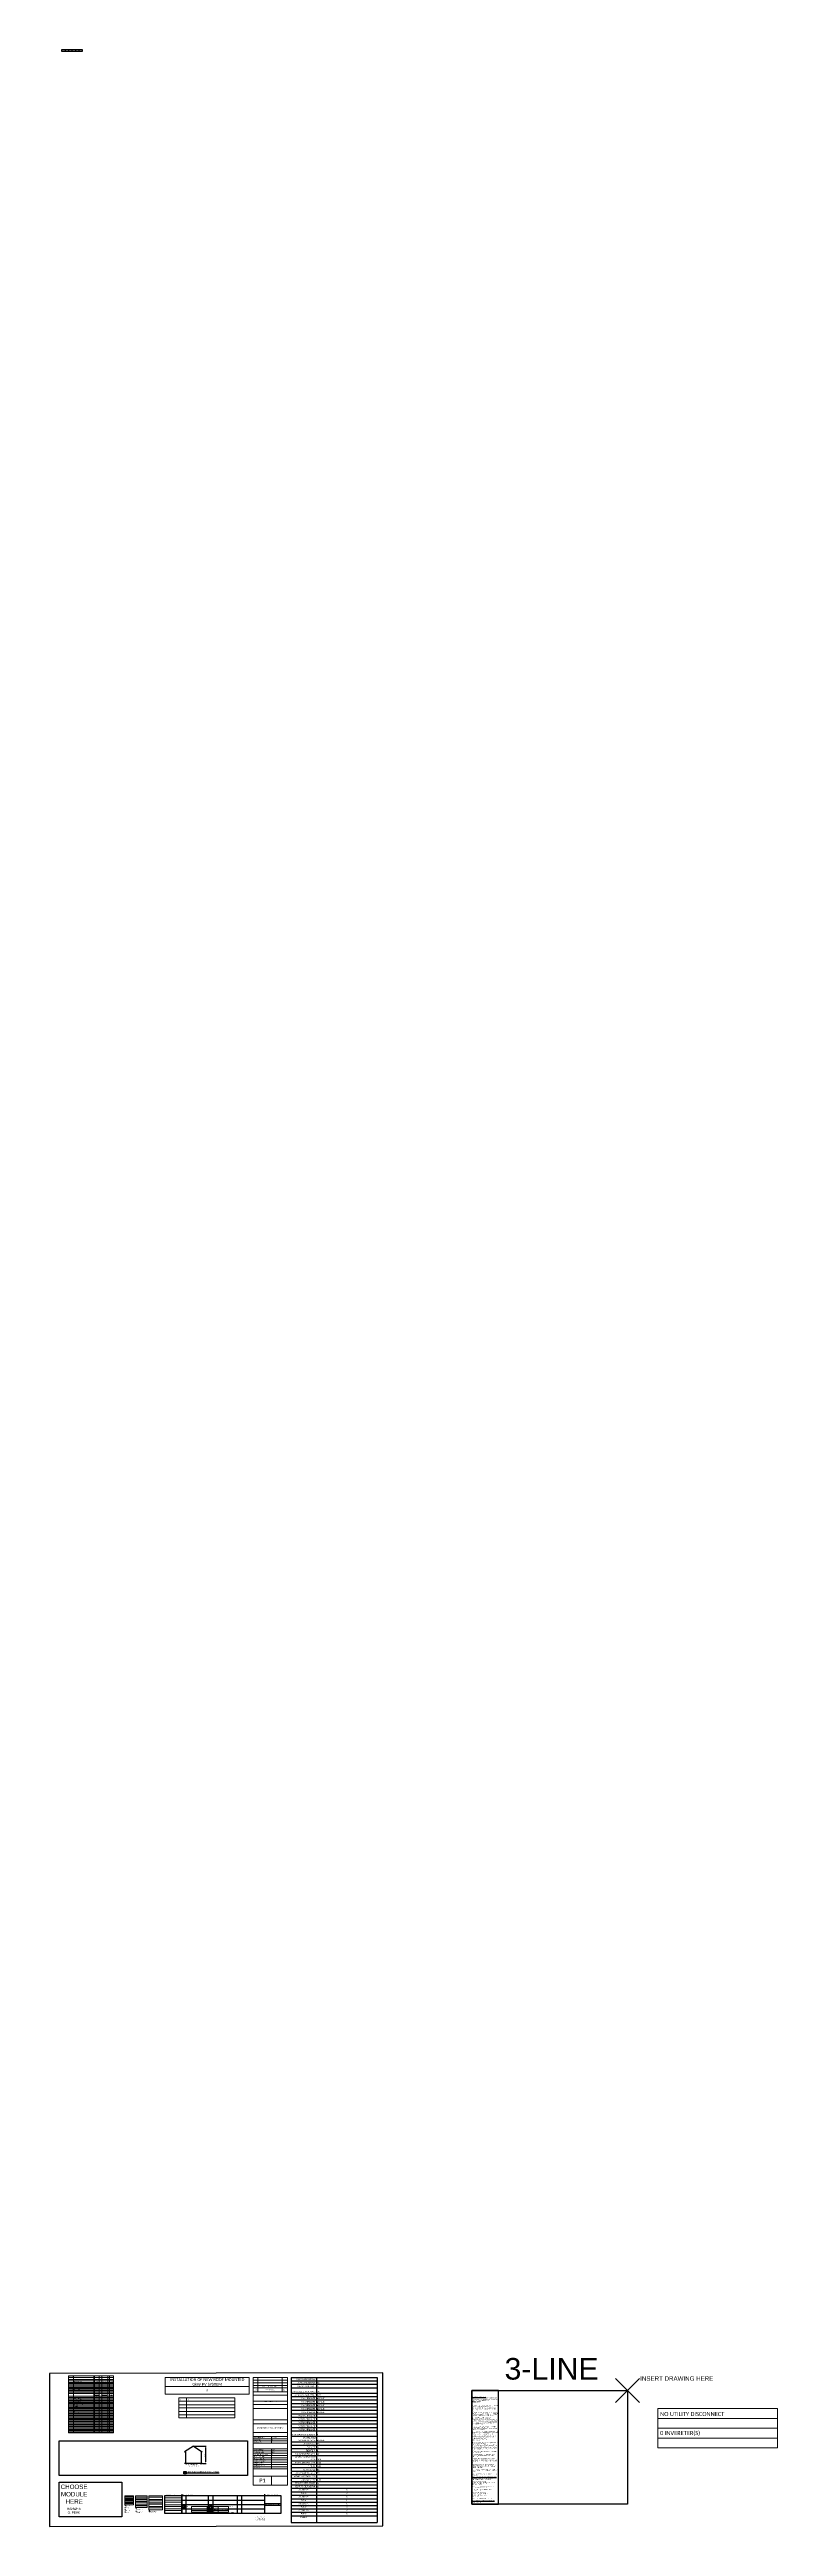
# Model space of a CAD drawing. Header units: feet. Extents: x -13431 to 10063, y 10370 to 29871.
# Drawn here: x 3900 to 7744, y 16778 to 29871 of the extents above; entities that cross this region are included whole.
import ezdxf
from ezdxf.enums import TextEntityAlignment as Align

# ---------------------------------------------------------------- set-up
doc = ezdxf.new("R2010")
doc.units = ezdxf.units.FT
doc.header["$MEASUREMENT"] = 0
doc.layers.add('LOCKED (NO PRINT)', color=7, linetype='Continuous', plot=False)
for name, color, linetype in [('LOCKED (PRINT)', 7, 'Continuous'), ('Z - ROOF', 3, 'Continuous'), ('Z - TITLEBLOCK TXT', 7, 'Continuous')]:
    doc.layers.add(name, color=color, linetype=linetype)
doc.styles.add('PAPER SPACE TXT', font='technic_.ttf', dxfattribs={"height": 0.125})
doc.styles.get("Standard").update_dxf_attribs({"font": 'calibri.ttf'})
doc.styles.add('TITLE BBLOCK TEXT', font='ARIALUNI.TTF')

# ---------------------------------------------------------------- blocks, each defined once
blk = doc.blocks.new('*T62')
at = {"layer": 'Defpoints', "color": 8, "linetype": 'ByBlock', "lineweight": 0, "transparency": 16777216}
for p, q in [((0, 0), (444, 0)), ((0, 0), (0, -89)), ((444, 0), (444, -89)), ((0, -49), (444, -49)), ((0, -89), (444, -89))]:
    blk.add_line(p, q, dxfattribs=at)
at = {"color": 0, "transparency": 16777216, "width": 437.12, "attachment_point": 5}
for s, insert, char_height in [('{\\fCalibri|b0|i0|c0;INSTALLATION OF NEW ROOF MOUNTED^J0kW PV SYSTEM', (222, -24), 15.07), ('{\\fCalibri|b0|i0|c0;0', (222, -69), 11.3)]:
    blk.add_mtext(s, dxfattribs=dict(at, insert=insert, char_height=char_height))
blk = doc.blocks.new('*T63')
at = {"layer": 'Defpoints', "color": 8, "linetype": 'ByBlock', "lineweight": 0, "transparency": 16777216}
for p, q in [((0, 0), (295, 0)), ((0, 0), (0, -106)), ((40, 0), (40, -106)), ((295, 0), (295, -106)), ((0, -18), (295, -18)), ((0, -36), (295, -36)), ((0, -53), (295, -53)), ((0, -71), (295, -71)), ((0, -89), (295, -89)), ((0, -106), (295, -106))]:
    blk.add_line(p, q, dxfattribs=at)
at = {"color": 0, "transparency": 16777216, "char_height": 5.45, "attachment_point": 7}
for s, insert, width in [('{\\fCalibri|b0|i0|c0;0', (5, -13), 29.27), ('{\\fCalibri|b0|i0|c0;', (5, -30), 29.27), ('{\\fCalibri|b0|i0|c0;', (5, -48), 29.27), ('{\\fCalibri|b0|i0|c0;', (5, -66), 29.27), ('{\\fCalibri|b0|i0|c0;', (5, -84), 29.27), ('{\\fCalibri|b0|i0|c0;', (5, -101), 29.27), ('{\\fCalibri|b0|i0|c0;0', (45, -13), 244.99), ('{\\fCalibri|b0|i0|c0;', (45, -30), 244.99), ('{\\fCalibri|b0|i0|c0;', (45, -48), 244.99), ('{\\fCalibri|b0|i0|c0;', (45, -66), 244.99), ('{\\fCalibri|b0|i0|c0;', (45, -84), 244.99), ('{\\fCalibri|b0|i0|c0;', (45, -101), 244.99)]:
    blk.add_mtext(s, dxfattribs=dict(at, insert=insert, width=width))
blk = doc.blocks.new('A$C754918D2')
at = {"linetype": 'Continuous'}
for p, q in [((-4, 12), (-4, 0)), ((10, 12), (-4, 12)), ((-4, 0), (10, 0)), ((10, 0), (10, 12))]:
    blk.add_line(p, q, dxfattribs=at)
blk.add_arc((3, 12), 4.64, 0.0033, 180.0033, dxfattribs=at)
at = {"style": 'PAPER SPACE TXT'}
blk.add_text('P', height=6, dxfattribs=at).set_placement((3, 6), align=Align.MIDDLE_CENTER)
blk = doc.blocks.new('GENERIC INVERTER')
blk.add_line((0.28, 0.23), (0, 0))
at = {"linetype": 'Continuous', "flags": 128}
blk.add_lwpolyline([(0.28, 0.23), (0, 0.23), (0, 0), (0.28, 0)], close=True, dxfattribs=at)
at = {"style": 'PAPER SPACE TXT'}
for s, p in [('DC', (0.07, 0.19)), ('AC', (0.21, 0.05))]:
    blk.add_text(s, height=0.075, dxfattribs=at).set_placement(p, align=Align.MIDDLE_CENTER)
blk = doc.blocks.new('A$C18892F71')
at = {"linetype": 'Continuous'}
for p, q in [((-0.12, 0.11), (-0.12, 0.01)), ((0.05, 0.11), (-0.12, 0.11)), ((-0.12, 0.01), (0.05, 0.01)), ((0.05, 0.01), (0.05, 0.11))]:
    blk.add_line(p, q, dxfattribs=at)
at = {"style": 'PAPER SPACE TXT'}
blk.add_text('ep', height=0.075, dxfattribs=at).set_placement((-0.04, 0.07), align=Align.MIDDLE_CENTER)
blk = doc.blocks.new('*T67')
at = {"layer": 'Defpoints', "color": 8, "linetype": 'ByBlock', "lineweight": 0, "transparency": 16777216}
for p, q in [((0, 0), (196, 0)), ((0, 0), (0, -30)), ((83, 0), (83, -30)), ((140, 0), (140, -30)), ((196, 0), (196, -30)), ((0, -11), (196, -11)), ((0, -20), (196, -20)), ((0, -30), (196, -30))]:
    blk.add_line(p, q, dxfattribs=at)
at = {"color": 0, "transparency": 16777216, "char_height": 3.44, "attachment_point": 1}
for s, insert, width in [('{\\fCalibri|b0|i0|c0;', (2, -11), 78), ('{\\fCalibri|b0|i0|c0;', (2, -22), 78), ('{\\fCalibri|b0|i0|c0;0', (2, -2), 78), ('{\\fCalibri|b0|i0|c0;', (85, -2), 52.08), ('{\\fCalibri|b0|i0|c0;', (85, -11), 52.08), ('{\\fCalibri|b0|i0|c0;', (85, -22), 52.08), ('{\\fCalibri|b0|i0|c0;', (142, -11), 51.74), ('{\\fCalibri|b0|i0|c0;.', (142, -2), 51.74), ('{\\fCalibri|b0|i0|c0;.', (142, -22), 51.74)]:
    blk.add_mtext(s, dxfattribs=dict(at, insert=insert, width=width))
blk = doc.blocks.new('*T68')
at = {"layer": 'Defpoints', "color": 8, "linetype": 'ByBlock', "lineweight": 0, "transparency": 16777216}
for p, q in [((0, 0), (92, 0)), ((0, 0), (0, -91)), ((92, 0), (92, -91)), ((0, -9), (92, -9)), ((0, -23), (92, -23)), ((0, -32), (92, -32)), ((0, -46), (92, -46)), ((0, -55), (92, -55)), ((0, -68), (92, -68)), ((0, -77), (92, -77)), ((0, -91), (92, -91))]:
    blk.add_line(p, q, dxfattribs=at)
at = {"color": 0, "transparency": 16777216, "char_height": 3.45, "width": 88.11, "attachment_point": 4}
for s, insert in [('{\\fCalibri|b0|i0|c0;\\L', (2, -5)), ('{\\fCalibri|b0|i0|c0;', (2, -16)), ('{\\fCalibri|b0|i0|c0;\\L', (2, -27)), ('{\\fCalibri|b0|i0|c0;', (2, -39)), ('{\\fCalibri|b0|i0|c0;\\L', (2, -50)), ('{\\fCalibri|b0|i0|c0;', (2, -61)), ('{\\fCalibri|b0|i0|c0;\\L', (2, -73)), ('{\\fCalibri|b0|i0|c0;', (2, -84))]:
    blk.add_mtext(s, dxfattribs=dict(at, insert=insert))
blk = doc.blocks.new('*T69')
at = {"layer": 'Defpoints', "color": 8, "linetype": 'ByBlock', "lineweight": 0, "transparency": 16777216}
for p, q in [((0, 0), (632, 0)), ((0, 0), (0, -208)), ((632, 0), (632, -208)), ((0, -52), (632, -52)), ((0, -104), (632, -104)), ((0, -156), (632, -156)), ((0, -208), (632, -208))]:
    blk.add_line(p, q, dxfattribs=at)
at = {"color": 0, "transparency": 16777216, "char_height": 21.51, "width": 608.41, "attachment_point": 7}
for s, insert in [('{\\fCalibri|b0|i0|c0;', (12, -92)), ('{\\fCalibri|b0|i0|c0;0 INVERETER(S)', (12, -145)), ('{\\fCalibri|b0|i0|c0;NO UTILITY DISCONNECT', (12, -40)), ('{\\fCalibri|b0|i0|c0;', (12, -197))]:
    blk.add_mtext(s, dxfattribs=dict(at, insert=insert))
blk = doc.blocks.new('*T65')
at = {"layer": 'Defpoints', "color": 8, "linetype": 'ByBlock', "lineweight": 0, "transparency": 16777216}
for p, q in [((0, 0), (239, 0)), ((0, 0), (0, -301)), ((27, 0), (27, -301)), ((135, 0), (135, -301)), ((138, 0), (138, -301)), ((163, 0), (163, -301)), ((177, 0), (177, -301)), ((208, 0), (208, -301)), ((217, 0), (217, -301)), ((239, 0), (239, -301)), ((0, -8), (239, -8)), ((0, -19), (239, -19)), ((0, -25), (239, -25)), ((0, -34), (239, -34)), ((0, -40), (239, -40)), ((0, -47), (239, -47)), ((0, -53), (239, -53)), ((0, -60), (239, -60)), ((0, -66), (239, -66)), ((0, -73), (239, -73)), ((0, -79), (239, -79)), ((0, -86), (239, -86)), ((0, -92), (239, -92)), ((0, -107), (239, -107)), ((0, -114), (239, -114)), ((0, -120), (239, -120)), ((0, -127), (239, -127)), ((0, -133), (239, -133)), ((0, -140), (239, -140)), ((0, -146), (239, -146)), ((0, -153), (239, -153)), ((0, -159), (239, -159)), ((0, -166), (239, -166)), ((0, -172), (239, -172)), ((0, -179), (239, -179)), ((0, -185), (239, -185)), ((0, -192), (239, -192)), ((0, -198), (239, -198)), ((0, -205), (239, -205)), ((0, -211), (239, -211)), ((0, -217), (239, -217)), ((0, -224), (239, -224)), ((0, -230), (239, -230)), ((0, -237), (239, -237)), ((0, -243), (239, -243)), ((0, -250), (239, -250)), ((0, -256), (239, -256)), ((0, -263), (239, -263)), ((0, -269), (239, -269)), ((0, -276), (239, -276)), ((0, -282), (239, -282)), ((0, -289), (239, -289)), ((0, -295), (239, -295)), ((0, -301), (239, -301))]:
    blk.add_line(p, q, dxfattribs=at)
at = {"color": 0, "transparency": 16777216}
for s, insert, char_height, width, attachment_point in [('{\\fCalibri|b0|i0|c0;JOB NAME:', (25, -4), 3, 22.58, 6), ('{\\fCalibri|b0|i0|c0;ADDRESS:', (25, -8), 3, 22.58, 3), ('{\\fCalibri|b0|i0|c0;□', (13, -111), 2.75, 22.58, 5), ('{\\fCalibri|b0|i0|c0;□', (13, -117), 2.75, 22.58, 5), ('{\\fCalibri|b0|i0|c0;□', (13, -124), 2.75, 22.58, 5), ('{\\fCalibri|b0|i0|c0;□', (13, -130), 2.75, 22.58, 5), ('{\\fCalibri|b0|i0|c0;', (13, -100), 2.75, 22.58, 5), ('{\\fCalibri|b0|i0|c0;•', (25, -37), 2.75, 22.58, 6), ('{\\fCalibri|b0|i0|c0;•', (25, -63), 2.75, 22.58, 6), ('{\\fCalibri|b0|i0|c0;•', (25, -70), 2.75, 22.58, 6), ('{\\fCalibri|b0|i0|c0;•', (25, -76), 2.75, 22.58, 6), ('{\\fCalibri|b0|i0|c0;', (25, -22), 2.75, 22.58, 6), ('{\\fCalibri|b0|i0|c0;', (25, -30), 2.75, 22.58, 6), ('{\\fCalibri|b0|i0|c0;', (25, -44), 2.75, 22.58, 6), ('{\\fCalibri|b0|i0|c0;', (25, -50), 2.75, 22.58, 6), ('{\\fCalibri|b0|i0|c0;', (25, -57), 2.75, 22.58, 6), ('{\\fCalibri|b0|i0|c0;', (25, -82), 2.75, 22.58, 6), ('{\\fCalibri|b0|i0|c0;', (25, -89), 2.75, 22.58, 6), ('{\\fCalibri|b0|i0|c0;0', (27, -4), 3, 108.62, 4), ('{\\fCalibri|b0|i0|c0;0', (27, -8), 3, 108.62, 1), ('{\\fCalibri|b0|i0|c0;', (27, -22), 2.75, 108.62, 4), ('{\\fCalibri|b0|i0|c0;2 ESTIMATED MAN HOURS', (27, -30), 2.75, 108.62, 4), ("{\\fCalibri|b0|i0|c0;0 's (0KW)", (27, -37), 2.75, 108.62, 4), ('{\\fCalibri|b0|i0|c0;', (27, -44), 2.75, 108.62, 4), ('{\\fCalibri|b0|i0|c0;', (27, -50), 2.75, 108.62, 4), ('{\\fCalibri|b0|i0|c0;', (27, -57), 2.75, 108.62, 4), ('{\\fCalibri|b0|i0|c0;NO PIPES OR VENTS BEINGS RELOCATED OR REMOVED', (27, -63), 2.75, 108.62, 4), ('{\\fCalibri|b0|i0|c0;0 INVERTERS INSTALLED ', (27, -70), 2.75, 108.62, 4), ('{\\fCalibri|b0|i0|c0;NO TRENCH', (27, -76), 2.75, 108.62, 4), ('{\\fCalibri|b0|i0|c0;', (27, -82), 2.75, 108.62, 4), ('{\\fCalibri|b0|i0|c0;', (27, -89), 2.75, 108.62, 4), ('{\\fCalibri|b0|i0|c0;', (27, -100), 2.75, 108.62, 4), ('{\\fCalibri|b0|i0|c0;0', (27, -111), 2.75, 108.62, 4), ('{\\fCalibri|b0|i0|c0;SOLADECK BOX(ES) & HAYCO CONNECTOR(S)', (27, -130), 2.75, 108.62, 4), ('{\\fCalibri|b0|i0|c0; 2pA BACKFEED BREAKER', (27, -117), 2.75, 108.62, 4), ('{\\fCalibri|b0|i0|c0; METER AND METER PAN', (27, -124), 2.75, 108.62, 4), ('{\\fCalibri|b0|i0|c0;', (137, -4), 2.75, 2.75, 5), ('{\\fCalibri|b0|i0|c0;', (137, -14), 2.75, 2.75, 5), ('{\\fCalibri|b0|i0|c0;', (137, -22), 2.75, 2.75, 5), ('{\\fCalibri|b0|i0|c0;', (137, -30), 2.75, 2.75, 5), ('{\\fCalibri|b0|i0|c0;', (137, -37), 2.75, 2.75, 5), ('{\\fCalibri|b0|i0|c0;', (137, -44), 2.75, 2.75, 5), ('{\\fCalibri|b0|i0|c0;', (137, -50), 2.75, 2.75, 5), ('{\\fCalibri|b0|i0|c0;', (137, -57), 2.75, 2.75, 5), ('{\\fCalibri|b0|i0|c0;', (137, -63), 2.75, 2.75, 5), ('{\\fCalibri|b0|i0|c0;', (137, -70), 2.75, 2.75, 5), ('{\\fCalibri|b0|i0|c0;', (137, -76), 2.75, 2.75, 5), ('{\\fCalibri|b0|i0|c0;', (137, -82), 2.75, 2.75, 5), ('{\\fCalibri|b0|i0|c0;', (137, -89), 2.75, 2.75, 5), ('{\\fCalibri|b0|i0|c0;', (137, -100), 2.75, 2.75, 5), ('{\\fCalibri|b0|i0|c0;', (137, -111), 2.75, 2.75, 5), ('{\\fCalibri|b0|i0|c0;', (137, -117), 2.75, 2.75, 5), ('{\\fCalibri|b0|i0|c0;', (137, -124), 2.75, 2.75, 5), ('{\\fCalibri|b0|i0|c0;', (137, -130), 2.75, 2.75, 5), ('{\\fCalibri|b0|i0|c0;0.08 DAYS (3 MEN)', (151, -30), 2.75, 25.51, 5), ('{\\fCalibri|b1|i0|c0;\\LESTIMATED', (151, -100), 2.75, 25.51, 5), ('{\\fCalibri|b0|i0|c0;0', (151, -111), 2.75, 25.51, 5), ('{\\fCalibri|b0|i0|c0;1', (151, -117), 2.75, 25.51, 5), ('{\\fCalibri|b0|i0|c0;1', (151, -124), 2.75, 25.51, 5), ('{\\fCalibri|b0|i0|c0;0', (151, -130), 2.75, 25.51, 5), ('{\\fCalibri|b0|i0|c0;', (151, -4), 2.75, 25.51, 5), ('{\\fCalibri|b0|i0|c0;', (151, -14), 2.75, 25.51, 5), ('{\\fCalibri|b0|i0|c0;', (151, -22), 2.75, 25.51, 5), ('{\\fCalibri|b0|i0|c0;', (151, -37), 2.75, 25.51, 5), ('{\\fCalibri|b0|i0|c0;', (151, -44), 2.75, 25.51, 5), ('{\\fCalibri|b0|i0|c0;', (151, -50), 2.75, 25.51, 5), ('{\\fCalibri|b0|i0|c0;', (151, -57), 2.75, 25.51, 5), ('{\\fCalibri|b0|i0|c0;', (151, -63), 2.75, 25.51, 5), ('{\\fCalibri|b0|i0|c0;', (151, -70), 2.75, 25.51, 5), ('{\\fCalibri|b0|i0|c0;', (151, -76), 2.75, 25.51, 5), ('{\\fCalibri|b0|i0|c0;', (151, -82), 2.75, 25.51, 5), ('{\\fCalibri|b0|i0|c0;', (151, -89), 2.75, 25.51, 5), ('{\\fCalibri|b0|i0|c0;', (170, -4), 2.75, 13.36, 5), ('{\\fCalibri|b0|i0|c0;', (170, -14), 2.75, 13.36, 5), ('{\\fCalibri|b0|i0|c0;', (170, -22), 2.75, 13.36, 5), ('{\\fCalibri|b0|i0|c0;', (170, -30), 2.75, 13.36, 5), ('{\\fCalibri|b0|i0|c0;', (170, -37), 2.75, 13.36, 5), ('{\\fCalibri|b0|i0|c0;', (170, -44), 2.75, 13.36, 5), ('{\\fCalibri|b0|i0|c0;', (170, -50), 2.75, 13.36, 5), ('{\\fCalibri|b0|i0|c0;', (170, -57), 2.75, 13.36, 5), ('{\\fCalibri|b0|i0|c0;', (170, -63), 2.75, 13.36, 5), ('{\\fCalibri|b0|i0|c0;', (170, -70), 2.75, 13.36, 5), ('{\\fCalibri|b0|i0|c0;', (170, -76), 2.75, 13.36, 5), ('{\\fCalibri|b0|i0|c0;', (170, -82), 2.75, 13.36, 5), ('{\\fCalibri|b0|i0|c0;', (170, -89), 2.75, 13.36, 5), ('{\\fCalibri|b0|i0|c0;', (170, -100), 2.75, 13.36, 5), ('{\\fCalibri|b0|i0|c0;', (170, -111), 2.75, 13.36, 5), ('{\\fCalibri|b0|i0|c0;', (170, -117), 2.75, 13.36, 5), ('{\\fCalibri|b0|i0|c0;', (170, -124), 2.75, 13.36, 5), ('{\\fCalibri|b0|i0|c0;', (170, -130), 2.75, 13.36, 5), ('{\\fCalibri|b0|i0|c0;0.06 DAYS (4 MEN)', (192, -30), 2.75, 30.81, 5), ('{\\fCalibri|b1|i0|c0;\\LSENT TO JOB', (192, -100), 2.75, 30.81, 5), ('{\\fCalibri|b0|i0|c0;___', (192, -111), 2.75, 30.81, 5), ('{\\fCalibri|b0|i0|c0;___', (192, -117), 2.75, 30.81, 5), ('{\\fCalibri|b0|i0|c0;___', (192, -124), 2.75, 30.81, 5), ('{\\fCalibri|b0|i0|c0;', (192, -4), 2.75, 30.81, 5), ('{\\fCalibri|b0|i0|c0;', (192, -14), 2.75, 30.81, 5), ('{\\fCalibri|b0|i0|c0;', (192, -22), 2.75, 30.81, 5), ('{\\fCalibri|b0|i0|c0;', (192, -37), 2.75, 30.81, 5), ('{\\fCalibri|b0|i0|c0;', (192, -44), 2.75, 30.81, 5), ('{\\fCalibri|b0|i0|c0;', (192, -50), 2.75, 30.81, 5), ('{\\fCalibri|b0|i0|c0;', (192, -57), 2.75, 30.81, 5), ('{\\fCalibri|b0|i0|c0;', (192, -63), 2.75, 30.81, 5), ('{\\fCalibri|b0|i0|c0;', (192, -70), 2.75, 30.81, 5), ('{\\fCalibri|b0|i0|c0;', (192, -76), 2.75, 30.81, 5), ('{\\fCalibri|b0|i0|c0;', (192, -82), 2.75, 30.81, 5), ('{\\fCalibri|b0|i0|c0;', (192, -89), 2.75, 30.81, 5), ('{\\fCalibri|b0|i0|c0;', (213, -4), 2.75, 9.82, 5), ('{\\fCalibri|b0|i0|c0;', (213, -14), 2.75, 9.82, 5), ('{\\fCalibri|b0|i0|c0;', (213, -22), 2.75, 9.82, 5), ('{\\fCalibri|b0|i0|c0;', (213, -30), 2.75, 9.82, 5), ('{\\fCalibri|b0|i0|c0;', (213, -37), 2.75, 9.82, 5), ('{\\fCalibri|b0|i0|c0;', (213, -44), 2.75, 9.82, 5), ('{\\fCalibri|b0|i0|c0;', (213, -50), 2.75, 9.82, 5), ('{\\fCalibri|b0|i0|c0;', (213, -57), 2.75, 9.82, 5), ('{\\fCalibri|b0|i0|c0;', (213, -63), 2.75, 9.82, 5), ('{\\fCalibri|b0|i0|c0;', (213, -70), 2.75, 9.82, 5), ('{\\fCalibri|b0|i0|c0;', (213, -76), 2.75, 9.82, 5), ('{\\fCalibri|b0|i0|c0;', (213, -82), 2.75, 9.82, 5), ('{\\fCalibri|b0|i0|c0;', (213, -89), 2.75, 9.82, 5), ('{\\fCalibri|b0|i0|c0;', (213, -100), 2.75, 9.82, 5), ('{\\fCalibri|b0|i0|c0;', (213, -111), 2.75, 9.82, 5), ('{\\fCalibri|b0|i0|c0;', (213, -117), 2.75, 9.82, 5), ('{\\fCalibri|b0|i0|c0;', (213, -124), 2.75, 9.82, 5), ('{\\fCalibri|b0|i0|c0;', (213, -130), 2.75, 9.82, 5), ('{\\fCalibri|b0|i0|c0;0.04 DAYS (6 MEN)', (228, -30), 2.75, 21.19, 5), ('{\\fCalibri|b1|i0|c0;\\LUSED', (228, -100), 2.75, 21.19, 5), ('{\\fCalibri|b0|i0|c0;___', (228, -111), 2.75, 21.19, 5), ('{\\fCalibri|b0|i0|c0;___', (228, -117), 2.75, 21.19, 5), ('{\\fCalibri|b0|i0|c0;___', (228, -124), 2.75, 21.19, 5), ('{\\fCalibri|b0|i0|c0;', (228, -4), 2.75, 21.19, 5), ('{\\fCalibri|b0|i0|c0;', (228, -14), 2.75, 21.19, 5), ('{\\fCalibri|b0|i0|c0;', (228, -22), 2.75, 21.19, 5), ('{\\fCalibri|b0|i0|c0;', (228, -37), 2.75, 21.19, 5), ('{\\fCalibri|b0|i0|c0;', (228, -44), 2.75, 21.19, 5), ('{\\fCalibri|b0|i0|c0;', (228, -50), 2.75, 21.19, 5), ('{\\fCalibri|b0|i0|c0;', (228, -57), 2.75, 21.19, 5), ('{\\fCalibri|b0|i0|c0;', (228, -63), 2.75, 21.19, 5), ('{\\fCalibri|b0|i0|c0;', (228, -70), 2.75, 21.19, 5), ('{\\fCalibri|b0|i0|c0;', (228, -76), 2.75, 21.19, 5), ('{\\fCalibri|b0|i0|c0;', (228, -82), 2.75, 21.19, 5), ('{\\fCalibri|b0|i0|c0;', (228, -89), 2.75, 21.19, 5), ('{\\fCalibri|b0|i0|c0;□', (13, -137), 2.75, 22.58, 5), ('{\\fCalibri|b0|i0|c0;□', (13, -143), 2.75, 22.58, 5), ('{\\fCalibri|b0|i0|c0;□', (13, -150), 2.75, 22.58, 5), ('{\\fCalibri|b0|i0|c0;□', (13, -156), 2.75, 22.58, 5), ('{\\fCalibri|b0|i0|c0;□', (13, -163), 2.75, 22.58, 5), ('{\\fCalibri|b0|i0|c0;□', (13, -169), 2.75, 22.58, 5), ('{\\fCalibri|b0|i0|c0;□', (13, -175), 2.75, 22.58, 5), ('{\\fCalibri|b0|i0|c0;□', (13, -182), 2.75, 22.58, 5), ('{\\fCalibri|b0|i0|c0;□', (13, -188), 2.75, 22.58, 5), ('{\\fCalibri|b0|i0|c0;□', (13, -195), 2.75, 22.58, 5), ('{\\fCalibri|b0|i0|c0;', (13, -201), 2.75, 22.58, 5), ('{\\fCalibri|b0|i0|c0;', (13, -208), 2.75, 22.58, 5), ('{\\fCalibri|b0|i0|c0;', (13, -214), 2.75, 22.58, 5), ('{\\fCalibri|b0|i0|c0;', (13, -221), 2.75, 22.58, 5), ('{\\fCalibri|b0|i0|c0;', (13, -227), 2.75, 22.58, 5), ('{\\fCalibri|b0|i0|c0;', (13, -234), 2.75, 22.58, 5), ('{\\fCalibri|b0|i0|c0;', (13, -240), 2.75, 22.58, 5), ('{\\fCalibri|b0|i0|c0;', (13, -247), 2.75, 22.58, 5), ('{\\fCalibri|b0|i0|c0;', (13, -253), 2.75, 22.58, 5), ('{\\fCalibri|b0|i0|c0;', (13, -259), 2.75, 22.58, 5), ("{\\fCalibri|b0|i0|c0;14' SECTIONS OF RAIL", (27, -137), 2.75, 108.62, 4), ('{\\fCalibri|b0|i0|c0;FLASHINGS', (27, -143), 2.75, 108.62, 4), ('{\\fCalibri|b0|i0|c0;CASE(S) OF BLACK SPRAY PAINT', (27, -150), 2.75, 108.62, 4), ('{\\fCalibri|b0|i0|c0;CASE(S) OF TAR', (27, -156), 2.75, 108.62, 4), ('{\\fCalibri|b0|i0|c0;PV LEAD WIRE', (27, -163), 2.75, 108.62, 4), ('{\\fCalibri|b0|i0|c0;T-BOLTS', (27, -169), 2.75, 108.62, 4), ('{\\fCalibri|b0|i0|c0;MID CLIPS', (27, -175), 2.75, 108.62, 4), ('{\\fCalibri|b0|i0|c0;END CLIPS', (27, -182), 2.75, 108.62, 4), ('{\\fCalibri|b0|i0|c0;SPLICE KITS', (27, -188), 2.75, 108.62, 4), ('{\\fCalibri|b0|i0|c0;GROUND LUGS', (27, -195), 2.75, 108.62, 4), ('{\\fCalibri|b0|i0|c0;', (27, -201), 2.75, 108.62, 4), ('{\\fCalibri|b0|i0|c0;', (27, -208), 2.75, 108.62, 4), ('{\\fCalibri|b0|i0|c0;', (27, -214), 2.75, 108.62, 4), ('{\\fCalibri|b0|i0|c0;', (27, -221), 2.75, 108.62, 4), ('{\\fCalibri|b0|i0|c0;', (27, -227), 2.75, 108.62, 4), ('{\\fCalibri|b0|i0|c0;', (27, -234), 2.75, 108.62, 4), ('{\\fCalibri|b0|i0|c0;', (27, -240), 2.75, 108.62, 4), ('{\\fCalibri|b0|i0|c0;', (27, -247), 2.75, 108.62, 4), ('{\\fCalibri|b0|i0|c0;', (27, -253), 2.75, 108.62, 4), ('{\\fCalibri|b0|i0|c0;', (27, -259), 2.75, 108.62, 4), ('{\\fCalibri|b0|i0|c0;', (137, -137), 2.75, 2.75, 5), ('{\\fCalibri|b0|i0|c0;', (137, -143), 2.75, 2.75, 5), ('{\\fCalibri|b0|i0|c0;', (137, -150), 2.75, 2.75, 5), ('{\\fCalibri|b0|i0|c0;', (137, -156), 2.75, 2.75, 5), ('{\\fCalibri|b0|i0|c0;', (137, -163), 2.75, 2.75, 5), ('{\\fCalibri|b0|i0|c0;', (137, -169), 2.75, 2.75, 5), ('{\\fCalibri|b0|i0|c0;', (137, -175), 2.75, 2.75, 5), ('{\\fCalibri|b0|i0|c0;', (137, -182), 2.75, 2.75, 5), ('{\\fCalibri|b0|i0|c0;', (137, -188), 2.75, 2.75, 5), ('{\\fCalibri|b0|i0|c0;', (137, -195), 2.75, 2.75, 5), ('{\\fCalibri|b0|i0|c0;', (137, -201), 2.75, 2.75, 5), ('{\\fCalibri|b0|i0|c0;', (137, -208), 2.75, 2.75, 5), ('{\\fCalibri|b0|i0|c0;', (137, -214), 2.75, 2.75, 5), ('{\\fCalibri|b0|i0|c0;', (137, -221), 2.75, 2.75, 5), ('{\\fCalibri|b0|i0|c0;', (137, -227), 2.75, 2.75, 5), ('{\\fCalibri|b0|i0|c0;', (137, -234), 2.75, 2.75, 5), ('{\\fCalibri|b0|i0|c0;', (137, -240), 2.75, 2.75, 5), ('{\\fCalibri|b0|i0|c0;', (137, -247), 2.75, 2.75, 5), ('{\\fCalibri|b0|i0|c0;', (137, -253), 2.75, 2.75, 5), ('{\\fCalibri|b0|i0|c0;', (137, -259), 2.75, 2.75, 5), ('{\\fCalibri|b0|i0|c0;___', (151, -169), 2.75, 25.51, 5), ('{\\fCalibri|b0|i0|c0;___', (151, -175), 2.75, 25.51, 5), ('{\\fCalibri|b0|i0|c0;___', (151, -182), 2.75, 25.51, 5), ('{\\fCalibri|b0|i0|c0;___', (151, -188), 2.75, 25.51, 5), ('{\\fCalibri|b0|i0|c0;___', (151, -195), 2.75, 25.51, 5), ("{\\fCalibri|b0|i0|c0;0'", (151, -163), 2.75, 25.51, 5), ('{\\fCalibri|b0|i0|c0;2', (151, -137), 2.75, 25.51, 5), ('{\\fCalibri|b0|i0|c0;0', (151, -143), 2.75, 25.51, 5), ('{\\fCalibri|b0|i0|c0;1', (151, -150), 2.75, 25.51, 5), ('{\\fCalibri|b0|i0|c0;1', (151, -156), 2.75, 25.51, 5), ('{\\fCalibri|b0|i0|c0;', (151, -201), 2.75, 25.51, 5), ('{\\fCalibri|b0|i0|c0;', (151, -208), 2.75, 25.51, 5), ('{\\fCalibri|b0|i0|c0;', (151, -214), 2.75, 25.51, 5), ('{\\fCalibri|b0|i0|c0;', (151, -221), 2.75, 25.51, 5), ('{\\fCalibri|b0|i0|c0;', (151, -227), 2.75, 25.51, 5), ('{\\fCalibri|b0|i0|c0;', (151, -234), 2.75, 25.51, 5), ('{\\fCalibri|b0|i0|c0;', (151, -240), 2.75, 25.51, 5), ('{\\fCalibri|b0|i0|c0;', (151, -247), 2.75, 25.51, 5), ('{\\fCalibri|b0|i0|c0;', (151, -253), 2.75, 25.51, 5), ('{\\fCalibri|b0|i0|c0;', (151, -259), 2.75, 25.51, 5), ('{\\fCalibri|b0|i0|c0;', (170, -137), 2.75, 13.36, 5), ('{\\fCalibri|b0|i0|c0;', (170, -143), 2.75, 13.36, 5), ('{\\fCalibri|b0|i0|c0;', (170, -150), 2.75, 13.36, 5), ('{\\fCalibri|b0|i0|c0;', (170, -156), 2.75, 13.36, 5), ('{\\fCalibri|b0|i0|c0;', (170, -163), 2.75, 13.36, 5), ('{\\fCalibri|b0|i0|c0;', (170, -169), 2.75, 13.36, 5), ('{\\fCalibri|b0|i0|c0;', (170, -175), 2.75, 13.36, 5), ('{\\fCalibri|b0|i0|c0;', (170, -182), 2.75, 13.36, 5), ('{\\fCalibri|b0|i0|c0;', (170, -188), 2.75, 13.36, 5), ('{\\fCalibri|b0|i0|c0;', (170, -195), 2.75, 13.36, 5), ('{\\fCalibri|b0|i0|c0;', (170, -201), 2.75, 13.36, 5), ('{\\fCalibri|b0|i0|c0;', (170, -208), 2.75, 13.36, 5), ('{\\fCalibri|b0|i0|c0;', (170, -214), 2.75, 13.36, 5), ('{\\fCalibri|b0|i0|c0;', (170, -221), 2.75, 13.36, 5), ('{\\fCalibri|b0|i0|c0;', (170, -227), 2.75, 13.36, 5), ('{\\fCalibri|b0|i0|c0;', (170, -234), 2.75, 13.36, 5), ('{\\fCalibri|b0|i0|c0;', (170, -240), 2.75, 13.36, 5), ('{\\fCalibri|b0|i0|c0;', (170, -247), 2.75, 13.36, 5), ('{\\fCalibri|b0|i0|c0;', (170, -253), 2.75, 13.36, 5), ('{\\fCalibri|b0|i0|c0;', (170, -259), 2.75, 13.36, 5), ('{\\fCalibri|b0|i0|c0;___', (192, -130), 2.75, 30.81, 5), ('{\\fCalibri|b0|i0|c0;___', (192, -137), 2.75, 30.81, 5), ('{\\fCalibri|b0|i0|c0;___', (192, -143), 2.75, 30.81, 5), ('{\\fCalibri|b0|i0|c0;___', (192, -150), 2.75, 30.81, 5), ('{\\fCalibri|b0|i0|c0;___', (192, -156), 2.75, 30.81, 5), ('{\\fCalibri|b0|i0|c0;___', (192, -163), 2.75, 30.81, 5), ('{\\fCalibri|b0|i0|c0;___', (192, -169), 2.75, 30.81, 5), ('{\\fCalibri|b0|i0|c0;___', (192, -175), 2.75, 30.81, 5), ('{\\fCalibri|b0|i0|c0;___', (192, -182), 2.75, 30.81, 5), ('{\\fCalibri|b0|i0|c0;___', (192, -188), 2.75, 30.81, 5), ('{\\fCalibri|b0|i0|c0;___', (192, -195), 2.75, 30.81, 5), ('{\\fCalibri|b0|i0|c0;', (192, -201), 2.75, 30.81, 5), ('{\\fCalibri|b0|i0|c0;', (192, -208), 2.75, 30.81, 5), ('{\\fCalibri|b0|i0|c0;', (192, -214), 2.75, 30.81, 5), ('{\\fCalibri|b0|i0|c0;', (192, -221), 2.75, 30.81, 5), ('{\\fCalibri|b0|i0|c0;', (192, -227), 2.75, 30.81, 5), ('{\\fCalibri|b0|i0|c0;', (192, -234), 2.75, 30.81, 5), ('{\\fCalibri|b0|i0|c0;', (192, -240), 2.75, 30.81, 5), ('{\\fCalibri|b0|i0|c0;', (192, -247), 2.75, 30.81, 5), ('{\\fCalibri|b0|i0|c0;', (192, -253), 2.75, 30.81, 5), ('{\\fCalibri|b0|i0|c0;', (192, -259), 2.75, 30.81, 5), ('{\\fCalibri|b0|i0|c0;', (213, -137), 2.75, 9.82, 5), ('{\\fCalibri|b0|i0|c0;', (213, -143), 2.75, 9.82, 5), ('{\\fCalibri|b0|i0|c0;', (213, -150), 2.75, 9.82, 5), ('{\\fCalibri|b0|i0|c0;', (213, -156), 2.75, 9.82, 5), ('{\\fCalibri|b0|i0|c0;', (213, -163), 2.75, 9.82, 5), ('{\\fCalibri|b0|i0|c0;', (213, -169), 2.75, 9.82, 5), ('{\\fCalibri|b0|i0|c0;', (213, -175), 2.75, 9.82, 5), ('{\\fCalibri|b0|i0|c0;', (213, -182), 2.75, 9.82, 5), ('{\\fCalibri|b0|i0|c0;', (213, -188), 2.75, 9.82, 5), ('{\\fCalibri|b0|i0|c0;', (213, -195), 2.75, 9.82, 5), ('{\\fCalibri|b0|i0|c0;', (213, -201), 2.75, 9.82, 5), ('{\\fCalibri|b0|i0|c0;', (213, -208), 2.75, 9.82, 5), ('{\\fCalibri|b0|i0|c0;', (213, -214), 2.75, 9.82, 5), ('{\\fCalibri|b0|i0|c0;', (213, -221), 2.75, 9.82, 5), ('{\\fCalibri|b0|i0|c0;', (213, -227), 2.75, 9.82, 5), ('{\\fCalibri|b0|i0|c0;', (213, -234), 2.75, 9.82, 5), ('{\\fCalibri|b0|i0|c0;', (213, -240), 2.75, 9.82, 5), ('{\\fCalibri|b0|i0|c0;', (213, -247), 2.75, 9.82, 5), ('{\\fCalibri|b0|i0|c0;', (213, -253), 2.75, 9.82, 5), ('{\\fCalibri|b0|i0|c0;', (213, -259), 2.75, 9.82, 5), ('{\\fCalibri|b0|i0|c0;___', (228, -130), 2.75, 21.19, 5), ('{\\fCalibri|b0|i0|c0;___', (228, -137), 2.75, 21.19, 5), ('{\\fCalibri|b0|i0|c0;___', (228, -143), 2.75, 21.19, 5), ('{\\fCalibri|b0|i0|c0;___', (228, -150), 2.75, 21.19, 5), ('{\\fCalibri|b0|i0|c0;___', (228, -156), 2.75, 21.19, 5), ('{\\fCalibri|b0|i0|c0;___', (228, -163), 2.75, 21.19, 5), ('{\\fCalibri|b0|i0|c0;___', (228, -169), 2.75, 21.19, 5), ('{\\fCalibri|b0|i0|c0;___', (228, -175), 2.75, 21.19, 5), ('{\\fCalibri|b0|i0|c0;___', (228, -182), 2.75, 21.19, 5), ('{\\fCalibri|b0|i0|c0;___', (228, -188), 2.75, 21.19, 5), ('{\\fCalibri|b0|i0|c0;___', (228, -195), 2.75, 21.19, 5), ('{\\fCalibri|b0|i0|c0;', (228, -201), 2.75, 21.19, 5), ('{\\fCalibri|b0|i0|c0;', (228, -208), 2.75, 21.19, 5), ('{\\fCalibri|b0|i0|c0;', (228, -214), 2.75, 21.19, 5), ('{\\fCalibri|b0|i0|c0;', (228, -221), 2.75, 21.19, 5), ('{\\fCalibri|b0|i0|c0;', (228, -227), 2.75, 21.19, 5), ('{\\fCalibri|b0|i0|c0;', (228, -234), 2.75, 21.19, 5), ('{\\fCalibri|b0|i0|c0;', (228, -240), 2.75, 21.19, 5), ('{\\fCalibri|b0|i0|c0;', (228, -247), 2.75, 21.19, 5), ('{\\fCalibri|b0|i0|c0;', (228, -253), 2.75, 21.19, 5), ('{\\fCalibri|b0|i0|c0;', (228, -259), 2.75, 21.19, 5), ('{\\fCalibri|b0|i0|c0;', (13, -266), 2.75, 22.58, 5), ('{\\fCalibri|b0|i0|c0;', (13, -272), 2.75, 22.58, 5), ('{\\fCalibri|b0|i0|c0;', (13, -279), 2.75, 22.58, 5), ('{\\fCalibri|b0|i0|c0;', (13, -285), 2.75, 22.58, 5), ('{\\fCalibri|b0|i0|c0;', (13, -292), 2.75, 22.58, 5), ('{\\fCalibri|b0|i0|c0;', (13, -298), 2.75, 22.58, 5), ('{\\fCalibri|b0|i0|c0;', (27, -266), 2.75, 108.62, 4), ('{\\fCalibri|b0|i0|c0;', (27, -272), 2.75, 108.62, 4), ('{\\fCalibri|b0|i0|c0;', (27, -279), 2.75, 108.62, 4), ('{\\fCalibri|b0|i0|c0;', (27, -285), 2.75, 108.62, 4), ('{\\fCalibri|b0|i0|c0;', (27, -292), 2.75, 108.62, 4), ('{\\fCalibri|b0|i0|c0;', (27, -298), 2.75, 108.62, 4), ('{\\fCalibri|b0|i0|c0;', (137, -266), 2.75, 2.75, 5), ('{\\fCalibri|b0|i0|c0;', (137, -272), 2.75, 2.75, 5), ('{\\fCalibri|b0|i0|c0;', (137, -279), 2.75, 2.75, 5), ('{\\fCalibri|b0|i0|c0;', (137, -285), 2.75, 2.75, 5), ('{\\fCalibri|b0|i0|c0;', (137, -292), 2.75, 2.75, 5), ('{\\fCalibri|b0|i0|c0;', (137, -298), 2.75, 2.75, 5), ('{\\fCalibri|b0|i0|c0;', (151, -266), 2.75, 25.51, 5), ('{\\fCalibri|b0|i0|c0;', (151, -272), 2.75, 25.51, 5), ('{\\fCalibri|b0|i0|c0;', (151, -279), 2.75, 25.51, 5), ('{\\fCalibri|b0|i0|c0;', (151, -285), 2.75, 25.51, 5), ('{\\fCalibri|b0|i0|c0;', (151, -292), 2.75, 25.51, 5), ('{\\fCalibri|b0|i0|c0;', (151, -298), 2.75, 25.51, 5), ('{\\fCalibri|b0|i0|c0;', (170, -266), 2.75, 13.36, 5), ('{\\fCalibri|b0|i0|c0;', (170, -272), 2.75, 13.36, 5), ('{\\fCalibri|b0|i0|c0;', (170, -279), 2.75, 13.36, 5), ('{\\fCalibri|b0|i0|c0;', (170, -285), 2.75, 13.36, 5), ('{\\fCalibri|b0|i0|c0;', (170, -292), 2.75, 13.36, 5), ('{\\fCalibri|b0|i0|c0;', (170, -298), 2.75, 13.36, 5), ('{\\fCalibri|b0|i0|c0;', (192, -266), 2.75, 30.81, 5), ('{\\fCalibri|b0|i0|c0;', (192, -272), 2.75, 30.81, 5), ('{\\fCalibri|b0|i0|c0;', (192, -279), 2.75, 30.81, 5), ('{\\fCalibri|b0|i0|c0;', (192, -285), 2.75, 30.81, 5), ('{\\fCalibri|b0|i0|c0;', (192, -292), 2.75, 30.81, 5), ('{\\fCalibri|b0|i0|c0;', (192, -298), 2.75, 30.81, 5), ('{\\fCalibri|b0|i0|c0;', (213, -266), 2.75, 9.82, 5), ('{\\fCalibri|b0|i0|c0;', (213, -272), 2.75, 9.82, 5), ('{\\fCalibri|b0|i0|c0;', (213, -279), 2.75, 9.82, 5), ('{\\fCalibri|b0|i0|c0;', (213, -285), 2.75, 9.82, 5), ('{\\fCalibri|b0|i0|c0;', (213, -292), 2.75, 9.82, 5), ('{\\fCalibri|b0|i0|c0;', (213, -298), 2.75, 9.82, 5), ('{\\fCalibri|b0|i0|c0;', (228, -266), 2.75, 21.19, 5), ('{\\fCalibri|b0|i0|c0;', (228, -272), 2.75, 21.19, 5), ('{\\fCalibri|b0|i0|c0;', (228, -279), 2.75, 21.19, 5), ('{\\fCalibri|b0|i0|c0;', (228, -285), 2.75, 21.19, 5), ('{\\fCalibri|b0|i0|c0;', (228, -292), 2.75, 21.19, 5), ('{\\fCalibri|b0|i0|c0;', (228, -298), 2.75, 21.19, 5)]:
    blk.add_mtext(s, dxfattribs=dict(at, insert=insert, char_height=char_height, width=width, attachment_point=attachment_point))
blk = doc.blocks.new('*T89')
at = {"layer": 'Defpoints', "color": 8, "linetype": 'ByBlock', "lineweight": 0, "transparency": 16777216}
for p, q in [((0, 0), (73, 0)), ((0, 0), (0, -73)), ((73, 0), (73, -73)), ((0, -7), (73, -7)), ((0, -18), (73, -18)), ((0, -25), (73, -25)), ((0, -36), (73, -36)), ((0, -44), (73, -44)), ((0, -55), (73, -55)), ((0, -62), (73, -62)), ((0, -73), (73, -73))]:
    blk.add_line(p, q, dxfattribs=at)
at = {"color": 0, "transparency": 16777216, "char_height": 2.76, "width": 70.49, "attachment_point": 4}
for s, insert in [('{\\fCalibri|b0|i0|c0;\\L', (1, -4)), ('{\\fCalibri|b0|i0|c0;', (1, -13)), ('{\\fCalibri|b0|i0|c0;\\L', (1, -22)), ('{\\fCalibri|b0|i0|c0;', (1, -31)), ('{\\fCalibri|b0|i0|c0;\\L', (1, -40)), ('{\\fCalibri|b0|i0|c0;', (1, -49)), ('{\\fCalibri|b0|i0|c0;\\L', (1, -58)), ('{\\fCalibri|b0|i0|c0;', (1, -67))]:
    blk.add_mtext(s, dxfattribs=dict(at, insert=insert))
blk = doc.blocks.new('*T90')
at = {"layer": 'Defpoints', "color": 8, "linetype": 'ByBlock', "lineweight": 0, "transparency": 16777216}
for p, q in [((0, 0), (61, 0)), ((0, 0), (0, -61)), ((61, 0), (61, -61)), ((0, -6), (61, -6)), ((0, -15), (61, -15)), ((0, -21), (61, -21)), ((0, -30), (61, -30)), ((0, -36), (61, -36)), ((0, -46), (61, -46)), ((0, -52), (61, -52)), ((0, -61), (61, -61))]:
    blk.add_line(p, q, dxfattribs=at)
at = {"color": 0, "transparency": 16777216, "char_height": 2.3, "width": 58.74, "attachment_point": 4}
for s, insert in [('{\\fCalibri|b0|i0|c0;\\L', (1, -3)), ('{\\fCalibri|b0|i0|c0;', (1, -11)), ('{\\fCalibri|b0|i0|c0;\\L', (1, -18)), ('{\\fCalibri|b0|i0|c0;', (1, -26)), ('{\\fCalibri|b0|i0|c0;\\L', (1, -33)), ('{\\fCalibri|b0|i0|c0;', (1, -41)), ('{\\fCalibri|b0|i0|c0;\\L', (1, -49)), ('{\\fCalibri|b0|i0|c0;', (1, -56))]:
    blk.add_mtext(s, dxfattribs=dict(at, insert=insert))
blk = doc.blocks.new('*T91')
at = {"layer": 'Defpoints', "color": 8, "linetype": 'ByBlock', "lineweight": 0, "transparency": 16777216}
for p, q in [((0, 0), (46, 0)), ((0, 0), (0, -46)), ((46, 0), (46, -46)), ((0, -5), (46, -5)), ((0, -11), (46, -11)), ((0, -16), (46, -16)), ((0, -23), (46, -23)), ((0, -27), (46, -27)), ((0, -34), (46, -34)), ((0, -39), (46, -39)), ((0, -46), (46, -46))]:
    blk.add_line(p, q, dxfattribs=at)
at = {"color": 0, "transparency": 16777216, "char_height": 1.72, "width": 44.06, "attachment_point": 4}
for s, insert in [('{\\fCalibri|b0|i0|c0;\\L', (1, -2)), ('{\\fCalibri|b0|i0|c0;', (1, -8)), ('{\\fCalibri|b0|i0|c0;\\L', (1, -14)), ('{\\fCalibri|b0|i0|c0;', (1, -19)), ('{\\fCalibri|b0|i0|c0;\\L', (1, -25)), ('{\\fCalibri|b0|i0|c0;', (1, -31)), ('{\\fCalibri|b0|i0|c0;\\L', (1, -36)), ('{\\fCalibri|b0|i0|c0;', (1, -42))]:
    blk.add_mtext(s, dxfattribs=dict(at, insert=insert))
blk = doc.blocks.new('*T112')
at = {"layer": 'Defpoints', "color": 8, "linetype": 'ByBlock', "lineweight": 0, "transparency": 16777216}
for p, q in [((0, 0), (181, 0)), ((0, 0), (0, -569)), ((24, 0), (24, -76)), ((153, 0), (153, -76)), ((181, 0), (181, -569)), ((0, -14), (181, -14)), ((0, -28), (181, -28)), ((0, -42), (181, -42)), ((0, -56), (181, -56)), ((0, -76), (181, -76)), ((0, -94), (181, -94)), ((0, -125), (181, -125)), ((0, -143), (181, -143)), ((0, -164), (181, -164)), ((0, -225), (181, -224)), ((0, -245), (181, -245)), ((0, -292), (181, -292)), ((0, -312), (181, -312)), ((0, -324), (181, -324)), ((0, -336), (181, -336)), ((0, -348), (181, -348)), ((0, -377), (181, -377)), ((0, -389), (181, -389)), ((97, -312), (97, -348)), ((97, -377), (97, -483)), ((0, -401), (181, -401)), ((0, -413), (181, -413)), ((0, -425), (181, -425)), ((0, -436), (181, -436)), ((0, -448), (181, -448)), ((0, -460), (181, -460)), ((0, -472), (181, -472)), ((0, -483), (181, -483)), ((0, -522), (181, -522)), ((97, -522), (97, -569)), ((0, -569), (181, -569))]:
    blk.add_line(p, q, dxfattribs=at)
at = {"color": 7, "transparency": 16777216, "rotation": 0.0052}
for s, insert, char_height, width, attachment_point in [('{\\fCalibri|b0|i0|c0;NO.', (12, -66), 5.88, 23.66, 5), ('{\\fCalibri|b0|i0|c0;P1', (12, -49), 3.55, 23.66, 5), ('{\\fCalibri|b0|i0|c0;', (12, -7), 3.55, 23.66, 5), ('{\\fCalibri|b0|i0|c0;', (12, -21), 3.55, 23.66, 5), ('{\\fCalibri|b0|i0|c0;', (12, -35), 3.55, 23.66, 5), ('{\\fCalibri|b0|i0|c0;ISSUED TO TOWNSHIP FOR PERMIT', (88, -49), 3.55, 128.92, 5), ('{\\fCalibri|b0|i0|c0;TRINITY ACCT #: 0', (91, -125), 5.88, 181.27, 2), ('{\\fCalibri|b0|i0|c0;DESCRIPTION', (88, -66), 5.88, 128.92, 5), ('{\\fCalibri|b0|i0|c0;', (88, -7), 3.55, 128.92, 5), ('{\\fCalibri|b0|i0|c0;', (88, -21), 3.55, 128.92, 5), ('{\\fCalibri|b0|i0|c0;', (88, -35), 3.55, 128.92, 5), ('{\\fCalibri|b0|i0|c0;', (91, -85), 7.1, 181.27, 5), ('{\\fCalibri|b0|i0|c0;', (91, -110), 7.35, 181.27, 5), ('{\\fCalibri|b0|i0|c0;DATE', (167, -66), 5.88, 28.68, 5), ('{\\fCalibri|b0|i0|c0;', (167, -7), 3.55, 28.68, 5), ('{\\fCalibri|b0|i0|c0;', (167, -21), 3.55, 28.68, 5), ('{\\fCalibri|b0|i0|c0;', (167, -35), 3.55, 28.68, 5), ('{\\fCalibri|b0|i0|c0;', (167, -49), 3.55, 28.68, 5), ('{\\fCalibri|b0|i0|c0;', (91, -153), 8.82, 181.27, 5), ('{\\fCalibri|b0|i0|c0;', (91, -194), 7.35, 181.27, 5), ('{\\fCalibri|b0|i0|c0;', (4, -302), 5.17, 174.16, 4), ('{\\fCalibri|b0|i0|c0;DRAWING DATE:', (4, -318), 5.17, 90.09, 4), ('{\\fCalibri|b0|i0|c0;DRAWN BY:', (4, -330), 5.17, 90.09, 4), ('{\\fCalibri|b0|i0|c0;REVISED BY:', (4, -342), 5.17, 90.09, 4), ('{\\fCalibri|b0|i0|c0;', (4, -363), 5.17, 174.16, 4), ('{\\fCalibri|b0|i0|c0;DC SYSTEM SIZE:', (4, -383), 5.17, 90.06, 4), ('{\\fCalibri|b0|i0|c0;AC SYSTEM SIZE:', (4, -395), 5.17, 90.09, 4), ('{\\fCalibri|b0|i0|c0;PROPOSED PV SOLAR SYSTEM', (91, -268), 7.35, 181.27, 5), ('{\\fCalibri|b0|i0|c0;0', (97, -330), 5.17, 84.08, 4), ('{\\fCalibri|b0|i0|c0;', (97, -342), 5.17, 84.08, 4), ('{\\fCalibri|b0|i0|c0;0kW', (97, -395), 5.17, 84.08, 4), ('{\\fCalibri|b0|i0|c0;NODATE', (97, -318), 5.17, 84.08, 4), ('{\\fCalibri|b0|i0|c0;TOTAL MODULE COUNT:', (4, -407), 5.17, 90.09, 4), ('{\\fCalibri|b0|i0|c0;MODULES USED:', (4, -419), 5.17, 90.09, 4), ('{\\fCalibri|b0|i0|c0;MODULE SPEC #:', (4, -430), 5.17, 90.09, 4), ('{\\fCalibri|b0|i0|c0;UTILITY COMPANY:', (4, -442), 5.17, 90.09, 4), ('{\\fCalibri|b0|i0|c0;UTILITY ACCT #:', (4, -454), 5.19, 90.09, 4), ('{\\fCalibri|b0|i0|c0;UTILITY METER #:', (4, -466), 5.19, 88.37, 4), ('{\\fCalibri|b0|i0|c0;DEAL TYPE:', (4, -477), 5.19, 88.31, 4), ('{\\fCalibri|b0|i0|c0;0', (97, -407), 5.17, 84.08, 4), ('{\\fCalibri|b0|i0|c0;', (97, -419), 5.17, 84.08, 4), ('{\\fCalibri|b0|i0|c0;', (97, -430), 5.17, 84.08, 4), ('{\\fCalibri|b0|i0|c0;', (97, -442), 5.17, 84.08, 4), ('{\\fCalibri|b0|i0|c0;', (97, -454), 5.19, 84.08, 4)]:
    blk.add_mtext(s, dxfattribs=dict(at, insert=insert, char_height=char_height, width=width, attachment_point=attachment_point))
at = {"color": 0, "transparency": 16777216, "rotation": 0.0052}
for s, insert, char_height, width, attachment_point in [('{\\fCalibri|b0|i0|c0;', (91, -235), 10.46, 181.27, 5), ('{\\fCalibri|b0|i0|c0;0kW', (97, -383), 5.88, 84.08, 4), ('{\\fCalibri|b0|i0|c0;', (91, -503), 20.46, 181.27, 5), ('{\\fCalibri|b0|i0|c0;', (97, -466), 5.19, 84.08, 4), ('{\\fCalibri|b0|i0|c0;', (97, -477), 5.19, 84.08, 4), ('{\\fCalibri|b0|i0|c0;P1', (49, -545), 20.56, 83.55, 5), ('{\\fCalibri|b0|i0|c0;', (139, -529), 0.18, 70.44, 2)]:
    blk.add_mtext(s, dxfattribs=dict(at, insert=insert, char_height=char_height, width=width, attachment_point=attachment_point))
blk = doc.blocks.new('*U226')
at = {"layer": 'LOCKED (NO PRINT)', "color": 7}
blk.add_lwpolyline([(52, 13042), (68, 13042), (68, 13032), (52, 13032)], close=True, dxfattribs=at)
at = {"layer": 'LOCKED (NO PRINT)', "color": 1}
blk.add_lwpolyline([(0, 183), (332, 183), (332, 0), (0, 0)], close=True, dxfattribs=at)
at = {"color": 2, "attachment_point": 1, "rotation": 359.9886, "style": 'TITLE BBLOCK TEXT'}
for s, insert, char_height in [('\\pi0.94656;CHOOSE\\P\\pi2.2707;MODULE\\P\\pi26.84;HERE', (8, 170), 23.39), ('\\pi34.394;HANWHA\\P\\pi37.765;Q. PEAK', (8, 48), 11.69)]:
    blk.add_mtext_dynamic_manual_height_columns(s, width=140.1, gutter_width=1, heights=[0], dxfattribs=dict(at, insert=insert, char_height=char_height))
blk = doc.blocks.new('*U230')
at = {"layer": 'LOCKED (NO PRINT)', "color": 7}
blk.add_lwpolyline([(-2075, 12977), (-2058, 12977), (-2058, 12966), (-2075, 12966)], close=True, dxfattribs=at)
at = {"layer": 'LOCKED (PRINT)', "color": 1, "insert": (4, 153), "char_height": 3.543, "width": 133.5, "attachment_point": 7, "line_spacing_factor": 0.97}
blk.add_mtext('{\\fCalibri|b1|i0|c0|p34;\\LARRAY CIRCUIT WIRING NOTES\\l\\P1.) LICENSED ELECTRICIAN ASSUMES ALL RESPONSIBILITY FOR DETERMINING ONSITE CONDITIONS AND  EXECUTING INSTALLATION IN ACCORDANCE WITH\\P\\H1.9756x;NEC 2017\\fCalibri|b0|i0|c0|p34;\\H0.50618x;\\P}\\P\\P2.) LOWEST EXPECTED AMBIENT TEMPERATURE BASED ON ASHRAE MINIMUM MEAN EXTREME DRY BULB TEMPERATURE FOR ASHRAE LOCATION MOST SIMILAR TO INSTALLATION LOCATION.  LOWEST EXPECTED AMBIENT TEMP = -{\\fCalibri|b1|i0|c0|p34;16}°{\\fCalibri|b1|i0|c0|p34;C\\P}\\P3.) HIGHEST CONTINUOUS AMBIENT TEMPERATURE BASED ON ASHRAE HIGHEST MONTH 2% DRY BULB TEMPERATURE FOR ASHRAE LOCATION MOST SIMILAR TO INSTALLATION LOCATION.  HIGHEST CONTINUOUS TEMP = {\\fCalibri|b1|i0|c0|p34;33}°{\\fCalibri|b1|i0|c0|p34;C}\\P\\P4.) 2005 ASHRAE FUNDAMENTALS 2% DESIGN TEMPERATURES DO NOT EXCEED 47°C IN THE UNITED STATES (PALM SPRINGS, CA IS 44.1°C).  FOR LESS THAN 9 CURRENT-CARRYING CONDUCTORS IN A ROOF-MOUNTED SUNLIT CONDUIT AT LEAST 0.5" ABOVE ROOF AND USING THE OUTDOOR DESIGN TEMPERATURE OF 47°C OR LESS (ALL OF UNITED STATES)\\P\\P5.) PV SYSTEM CIRCUITS INSTALLED ON OR IN BUILDINGS SHALL INCLUDE A RAPID SHUTDOWN FUNCTION THAT CONTROLS SPECIFIC CONDUCTORS IN ACCORDANCE WITH NEC 690.12(A) THROUGH (D)\\P\\P6.) PHOTOVOLTAIC POWER SYSTEMS SHALL BE PERMITTED TO OPERATE WITH UNGROUNDED PHOTOVOLTAIC SOURCE AND OUTPUT CIRCUIT AS PER {\\fCalibri|b1|i0|c0|p34;NEC 690.41 (A)(4)\\P\\P}7.) UNGROUNDED DC CIRCUIT CONDUCTORS SHALL BE IDENTIFIED WITH THE FOLLOWING OUTER FINISH: POSITIVE CONDUCTORS  = RED\\PNEGATIVE CONDUCTORS = BLACK\\P{\\fCalibri|b1|i0|c0|p34;NEC 210.5(C)(2) \\P}\\P8.) ARRAY AND SUB ARRAY CONDUCTORS SHALL BE #10 PV WIRE TYPE RHW-2 OR EQUIVELANT AND SHALL BE PROTECTED BY CONDUIT WHERE EXPOSED TO DIRECT SUNLIGHT. SUB ARRAY CONDUIT LONGER THAN 24” SHALL CONTAIN ≤ 20 CURRENT CARYING CONDUCTORS AND WHERE EXPOSED TO DIRECT SUNLIGHT SHALL CONTAIN ≤ 9 CURRENT CARRYING CONDUCTORS.\\P\\P9.) ALL WIRE LENGTHS SHALL BE LESS THAN 100\' UNLESS OTHERWISE NOTED  \\P\\P10.) FLEXIBLE CONDUIT SHALL NOT BE INSTALLED ON ROOFTOP AND SHALL BE LIMITED TO 12” IF USED OUTDOORS \\P\\P11.)OVERCURRENT PROTECTION FOR CONDUCTORS CONNECTED TO THE SUPPLY SIDE OF A SERVICE SHALL BE LOCATED WITHIN 10\' OF THE POINT OF CONNECTION NEC 705.31\\P\\P12.) WHERE TWO SOURCES FEED A BUSSBAR, ONE A UTILITY AND THE OTHER AN INVERTER, PV BACKFEED BREAKER(S) SHALL BE LOCATED OPPOSITE FROM UTILITY\\P{\\fCalibri|b1|i0|c0|p34;NEC 705.12(B)(2)(3)(b)} \\P\\P13.) ALL SOLAR SYSTEM LOAD CENTERS TO CONTAIN ONLY GENERATION CIRCUITS AND NO UNUSED POSITIONS OR LOADS\\P\\P14.) ALL EQUIPMENT INSTALLED OUTDOORS SHALL HAVE A {\\fCalibri|b1|i0|c0|p34;NEMA 3R} RATING', dxfattribs=at)
blk = doc.blocks.new('*T231')
at = {"color": 0, "linetype": 'ByBlock', "lineweight": -2, "transparency": 16777216}
for p, q in [((0, 0), (454, 0)), ((0, 0), (0, -767)), ((133, 0), (133, -767)), ((454, 0), (454, -767)), ((0, -18), (454, -18)), ((0, -36), (454, -36)), ((0, -55), (454, -55)), ((0, -83), (454, -83)), ((0, -101), (454, -101)), ((0, -119), (454, -119)), ((0, -138), (454, -138)), ((0, -156), (454, -156)), ((0, -174), (454, -174)), ((0, -192), (454, -192)), ((0, -210), (454, -210)), ((0, -228), (454, -228)), ((0, -246), (454, -246)), ((0, -265), (454, -265)), ((0, -283), (454, -283)), ((0, -311), (454, -311)), ((0, -340), (454, -340)), ((0, -358), (454, -358)), ((0, -376), (454, -376)), ((0, -394), (454, -394)), ((0, -412), (454, -412)), ((0, -441), (454, -441)), ((0, -459), (454, -459)), ((0, -477), (454, -477)), ((0, -495), (454, -495)), ((0, -513), (454, -513)), ((0, -532), (454, -532)), ((0, -550), (454, -550)), ((0, -568), (454, -568)), ((0, -586), (454, -586)), ((0, -604), (454, -604)), ((0, -623), (454, -623)), ((0, -641), (454, -641)), ((0, -659), (454, -659)), ((0, -677), (454, -677)), ((0, -695), (454, -695)), ((0, -713), (454, -713)), ((0, -731), (454, -731)), ((0, -767), (454, -767))]:
    blk.add_line(p, q, dxfattribs=at)
at = {"color": 0, "linetype": 'Continuous', "transparency": 16777216}
for s, insert, char_height, width, attachment_point in [('{\\fCalibri|b0|i1|c0;\\c8355711;UTILITY DISCO AMPERAGE:', (129, -79), 7.53, 124.48, 9), ('{\\fCalibri|b0|i1|c0;\\c8355711;SUBPANEL AMPERAGE:', (129, -97), 7.53, 124.48, 9), ('{\\fCalibri|b0|i1|c0;\\c8355711;MAIN BREAKER/FUSE:', (129, -14), 7.53, 124.48, 9), ('{\\fCalibri|b0|i1|c0;\\c8355711;SERVICE AMPERAGE:', (129, -51), 7.53, 124.48, 9), ('{\\fCalibri|b0|i1|c0;\\c8355711;MAIN DISCONNECT:', (129, -32), 7.53, 124.48, 9), ('{\\fCalibri|b0|i1|c0;\\c8355711;INV 1 BREAKER:', (129, -115), 7.53, 124.48, 9), ('{\\fCalibri|b0|i1|c0;\\c8355711;INV 2 BREAKER:', (129, -133), 7.53, 124.48, 9), ('{\\fCalibri|b0|i0|c0;', (137, -14), 7.53, 313.75, 7), ('{\\fCalibri|b0|i0|c0;60', (137, -32), 7.53, 313.75, 7), ('{\\fCalibri|b0|i0|c0;0', (137, -51), 7.53, 313.75, 7), ('{\\fCalibri|b0|i0|c0;30', (137, -79), 7.53, 313.75, 7), ('{\\fCalibri|b0|i0|c0;#VALUE!', (137, -115), 7.53, 313.75, 7), ('{\\fCalibri|b0|i0|c0;#VALUE!', (137, -133), 7.53, 313.75, 7), ('{\\fCalibri|b0|i0|c0;100', (137, -97), 7.53, 313.75, 7), ('{\\fCalibri|b0|i1|c0;\\c8355711;MICRO 1 BREAKER:', (129, -206), 7.53, 124.48, 9), ('{\\fCalibri|b0|i1|c0;\\c8355711;MICRO 2 BREAKER:', (129, -224), 7.53, 124.48, 9), ('{\\fCalibri|b0|i1|c0;\\c8355711;MICRO 3 BREAKER:', (129, -242), 7.53, 124.48, 9), ('{\\fCalibri|b0|i1|c0;\\c8355711;MICRO 4 BREAKER:', (129, -261), 7.53, 124.48, 9), ('{\\fCalibri|b0|i1|c0;\\c8355711;INV 3 BREAKER:', (129, -152), 7.53, 124.48, 9), ('{\\fCalibri|b0|i1|c0;\\c8355711;INV 4 BREAKER:', (129, -170), 7.53, 124.48, 9), ('{\\fCalibri|b0|i1|c0;\\c8355711;INV 5 BREAKER:', (129, -188), 7.53, 124.48, 9), ('{\\fCalibri|b0|i0|c0;#VALUE!', (137, -152), 7.53, 313.75, 7), ('{\\fCalibri|b0|i0|c0;#VALUE!', (137, -170), 7.53, 313.75, 7), ('{\\fCalibri|b0|i0|c0;#VALUE!', (137, -188), 7.53, 313.75, 7), ('{\\fCalibri|b0|i0|c0;', (137, -206), 7.53, 313.75, 7), ('{\\fCalibri|b0|i0|c0;', (137, -224), 7.53, 313.75, 7), ('{\\fCalibri|b0|i0|c0;', (137, -242), 7.53, 313.75, 7), ('{\\fCalibri|b0|i0|c0;', (137, -261), 7.53, 313.75, 7), ('{\\fCalibri|b0|i1|c0;\\c8355711;# OF STRINGS COMBINED:', (129, -307), 7.53, 124.48, 9), ('{\\fCalibri|b0|i1|c0;\\c8355711;MICRO 5 BREAKER:', (129, -279), 7.53, 124.48, 9), ('{\\fCalibri|b0|i1|c0;\\c8355711;DC REQUIRED CONDUCTOR AMP:', (129, -336), 7.53, 124.48, 9), ('{\\fCalibri|b0|i1|c0;\\c8355711;DC WIRE SIZE:', (129, -354), 7.53, 124.48, 9), ('{\\fCalibri|b0|i1|c0;\\c8355711;DERATE %:', (129, -390), 7.53, 124.48, 9), ('{\\fCalibri|b0|i1|c0;\\c8355711;# OF CCC:', (129, -372), 7.53, 124.48, 9), ('{\\fCalibri|b0|i0|c0;', (137, -279), 7.53, 313.75, 7), ('{\\fCalibri|b0|i0|c0;#VALUE!', (137, -336), 7.53, 313.75, 7), ('{\\fCalibri|b0|i0|c0;0', (137, -372), 7.53, 313.75, 7), ('{\\fCalibri|b0|i0|c0;1', (137, -307), 7.53, 313.75, 7), ('{\\fCalibri|b0|i0|c0;10', (137, -354), 7.53, 313.75, 7), ('{\\fCalibri|b0|i0|c0;1', (137, -390), 7.53, 313.75, 7), ('{\\fCalibri|b0|i1|c0;\\c8355711;MODULE ISC OR SE 15A:', (129, -527), 7.53, 124.48, 9), ('{\\fCalibri|b0|i1|c0;\\c8355711;DERATED CONDUCTOR AMP:', (129, -437), 7.53, 124.48, 9), ('{\\fCalibri|b0|i1|c0;\\c8355711;TOTAL INVERTER AMP:', (129, -455), 7.53, 124.48, 9), ('{\\fCalibri|b0|i1|c0;\\c8355711;DC CONDUCTOR AMP:', (129, -408), 7.53, 124.48, 9), ('{\\fCalibri|b0|i1|c0;\\c8355711;AC CONDUCTOR AMP:', (129, -509), 7.53, 124.48, 9), ('{\\fCalibri|b0|i1|c0;\\c8355711;AC WIRE SIZE:', (129, -491), 7.53, 124.48, 9), ('{\\fCalibri|b0|i1|c0;\\c8355711;^  * 1.25:', (129, -473), 7.53, 124.48, 9), ('{\\fCalibri|b0|i0|c0;40', (137, -408), 7.53, 313.75, 7), ('{\\fCalibri|b0|i0|c0;30.4', (137, -437), 7.53, 313.75, 7), ('{\\fCalibri|b0|i0|c0;0.00', (137, -455), 7.53, 313.75, 7), ('{\\fCalibri|b0|i0|c0;0.00', (137, -473), 7.53, 313.75, 7), ('{\\fCalibri|b0|i0|c0;40', (137, -509), 7.53, 313.75, 7), ('{\\fCalibri|b0|i0|c0;10', (137, -491), 7.53, 313.75, 7), ('{\\fCalibri|b0|i1|c0;\\c8355711;PEAK TO GROUND(FT):', (129, -564), 7.53, 124.48, 9), ('{\\fCalibri|b0|i1|c0;\\c8355711;PEAK TO GROUND(IN):', (129, -582), 7.53, 124.48, 9), ('{\\fCalibri|b0|i1|c0;\\c8355711;R1 ORIENT:', (66, -590), 7.5, 124.48, 2), ('{\\fCalibri|b0|i1|c0;\\c8355711;R2 ORIENT:', (66, -627), 7.5, 124.48, 2), ('{\\fCalibri|b0|i1|c0;\\c8355711;PITCH:', (66, -609), 7.5, 124.48, 2), ('{\\fCalibri|b0|i1|c0;\\c8355711;PITCH:', (66, -645), 7.5, 124.48, 2), ('{\\fCalibri|b0|i1|c0;\\c8355711;MULTIPLY ^  BY:', (129, -546), 7.53, 124.48, 9), ('{\\fCalibri|b0|i0|c0;', (137, -527), 7.53, 313.75, 7), ('{\\fCalibri|b0|i0|c0;0', (137, -564), 7.53, 313.75, 7), ('{\\fCalibri|b0|i0|c0;0', (137, -582), 7.53, 313.75, 7), ('{\\fCalibri|b0|i0|c0;1.56', (137, -546), 7.53, 313.75, 7), ('{\\fCalibri|b0|i0|c0;0', (294, -590), 7.5, 313.75, 2), ('{\\fCalibri|b0|i0|c0;0', (294, -609), 7.5, 313.75, 2), ('{\\fCalibri|b0|i0|c0;0', (294, -627), 7.5, 313.75, 2), ('{\\fCalibri|b0|i0|c0;0', (294, -645), 7.5, 313.75, 2), ('{\\fCalibri|b0|i1|c0;\\c8355711;R3 ORIENT:', (66, -663), 7.5, 124.48, 2), ('{\\fCalibri|b0|i1|c0;\\c8355711;R4 ORIENT:', (66, -699), 7.5, 124.48, 2), ('{\\fCalibri|b0|i1|c0;\\c8355711;STREET:', (66, -735), 7.5, 124.48, 2), ('{\\fCalibri|b0|i1|c0;\\c8355711;PITCH:', (66, -681), 7.5, 124.48, 2), ('{\\fCalibri|b0|i1|c0;\\c8355711;PITCH:', (66, -717), 7.5, 124.48, 2), ('{\\fCalibri|b0|i0|c0;0', (294, -663), 7.5, 313.75, 2), ('{\\fCalibri|b0|i0|c0;0', (294, -681), 7.5, 313.75, 2), ('{\\fCalibri|b0|i0|c0;0', (294, -699), 7.5, 313.75, 2), ('{\\fCalibri|b0|i0|c0;0', (294, -717), 7.5, 313.75, 2)]:
    blk.add_mtext(s, dxfattribs=dict(at, insert=insert, char_height=char_height, width=width, attachment_point=attachment_point))
at = {"color": 10, "linetype": 'Continuous', "transparency": 16777216, "insert": (450, -749), "char_height": 19, "width": 313.75, "attachment_point": 6}
blk.add_mtext('{\\fCalibri|b0|i0|c0;', dxfattribs=at)

msp = doc.modelspace()

# ---------------------------------------------------------------- hatches: boundary and pattern name
h = msp.add_hatch(color=6)
h.dxf.hatch_style = 1
h.paths.add_polyline_path([(4621.46, 17067.78), (4609.67, 17067.78), (4609.67, 17055.99), (4621.46, 17055.99)])
h.paths.add_polyline_path([(4620.8, 17061.89, -1), (4610.33, 17061.89, -1)], flags=16)

# ---------------------------------------------------------------- linework, layer by layer
at = {"color": 0}
for q in [(4612.99, 17172.48), (4705.16, 17172.48)]:
    msp.add_line((4659.08, 17202.87), q, dxfattribs=at)
at = {"color": 1}
for p, q in [((4660.44, 17202.87), (4726.66, 17202.87)), ((4722.89, 17194.53), (4722.89, 17118.64)), ((4706.53, 17110.3), (4726.66, 17110.3))]:
    msp.add_line(p, q, dxfattribs=at)
at = {"color": 6}
msp.add_line((4609.67, 17061.89), (4795.12, 17061.89), dxfattribs=at)
at = {"color": 3}
msp.add_line((4705.16, 17110.3), (4612.99, 17110.3), dxfattribs=at)
at = {"color": 8, "lineweight": 0}
msp.add_line((4506.44, 16938.78), (4506.44, 16847.72), dxfattribs=at)
at = {"color": 6}
msp.add_lwpolyline([(4609.67, 17067.78), (4621.46, 17067.78), (4621.46, 17055.99), (4609.67, 17055.99)], close=True, dxfattribs=at)
msp.add_circle((4615.57, 17061.89), 5.23, dxfattribs=at)
at = {"color": 1}
for points in [[(4721.5, 17194.53), (4724.28, 17194.53), (4722.89, 17202.87)], [(4721.5, 17118.64), (4724.28, 17118.64), (4722.89, 17110.3)]]:
    msp.add_solid(points, dxfattribs=at)
at = {"layer": 'LOCKED (NO PRINT)', "color": 2}
for p, q in [((7015.55, 17559.27), (6888.59, 17432.31)), ((7015.55, 17432.31), (6888.59, 17559.27))]:
    msp.add_line(p, q, dxfattribs=at)
at = {"layer": 'LOCKED (NO PRINT)'}
for p, q in [((4598.28, 16947.9), (4598.28, 16847.72)), ((5034.68, 16947.9), (5034.68, 16847.72))]:
    msp.add_line(p, q, dxfattribs=at)
at = {"layer": 'LOCKED (NO PRINT)', "color": 4}
for p, q in [((4598.28, 16916.01), (5034.68, 16916.01)), ((4598.28, 16893.25), (5034.68, 16893.25)), ((4618.71, 16938.78), (4618.71, 16847.72)), ((4738.16, 16938.78), (4738.16, 16847.72)), ((4761.66, 16938.78), (4761.66, 16847.72)), ((4889.91, 16938.78), (4889.91, 16847.72)), ((4913.41, 16938.78), (4913.41, 16847.72)), ((4598.28, 16870.48), (5034.68, 16870.48)), ((4598.28, 16870.48), (5034.68, 16870.48))]:
    msp.add_line(p, q, dxfattribs=at)
at = {"layer": 'LOCKED (NO PRINT)', "color": 1}
for p, q in [((5122.18, 16897.8), (5034.68, 16897.8)), ((5122.18, 16888.68), (5034.68, 16888.68))]:
    msp.add_line(p, q, dxfattribs=at)
at = {"layer": 'LOCKED (NO PRINT)', "color": 7}
for points in [[(3964.92, 29871.21), (3981.59, 29871.21), (3981.59, 29860.68), (3964.92, 29860.68)], [(3983.07, 29871.21), (3999.74, 29871.21), (3999.74, 29860.68), (3983.07, 29860.68)], [(4001.23, 29871.21), (4017.9, 29871.21), (4017.9, 29860.68), (4001.23, 29860.68)], [(4019.39, 29871.21), (4036.06, 29871.21), (4036.06, 29860.68), (4019.39, 29860.68)], [(4037.55, 29871.21), (4054.22, 29871.21), (4054.22, 29860.68), (4037.55, 29860.68)], [(4055.71, 29871.21), (4072.38, 29871.21), (4072.38, 29860.68), (4055.71, 29860.68)], [(5122.18, 16938.78), (4506.44, 16938.78), (4506.44, 16847.72), (5122.18, 16847.72)]]:
    msp.add_lwpolyline(points, close=True, dxfattribs=at)
at = {"layer": 'LOCKED (NO PRINT)', "color": 1, "linetype": 'Continuous'}
msp.add_lwpolyline([(5659.58, 17589.32), (3899.63, 17586.77), (3899.63, 16777.63), (5659.58, 16780.18)], close=True, dxfattribs=at).dxf.unprotected_set("ltscale", 0)
at = {"layer": 'LOCKED (NO PRINT)'}
for points in [[(6130.22, 17495.79), (6952.07, 17495.79), (6952.07, 16894.63), (6130.22, 16894.63)], [(6270.18, 17495.79), (6130.22, 17495.79), (6130.22, 16894.63), (6270.18, 16894.63)]]:
    msp.add_lwpolyline(points, close=True, dxfattribs=at)
at = {"layer": 'LOCKED (NO PRINT)', "color": 1}
for points in [[(3949.45, 17230.38), (4944.48, 17230.38), (4944.48, 17047.15), (3949.45, 17047.15)], [(3949.45, 17012.24), (4281.8, 17012.24), (4281.8, 16829), (3949.45, 16829)], [(3949.45, 17012.24), (4281.8, 17012.24), (4281.8, 16829), (3949.45, 16829)], [(4598.28, 16938.78), (4506.44, 16938.78), (4506.44, 16847.72), (4598.28, 16847.72)], [(5122.18, 16938.78), (5034.68, 16938.78), (5034.68, 16847.72), (5122.18, 16847.72)]]:
    msp.add_lwpolyline(points, close=True, dxfattribs=at)
at = {"layer": 'Z - ROOF', "color": 7}
for p, q in [((4612.99, 17172.48), (4612.99, 17171.28)), ((4612.99, 17171.28), (4617.84, 17171.28)), ((4705.16, 17171.28), (4700.31, 17171.28)), ((4705.16, 17172.48), (4705.16, 17171.28))]:
    msp.add_line(p, q, dxfattribs=at)
at = {"layer": 'Z - ROOF', "color": 7, "flags": 128}
for points in [[(4617.84, 17171.28), (4617.84, 17110.3)], [(4700.31, 17171.28), (4700.31, 17110.3)]]:
    msp.add_lwpolyline(points, dxfattribs=at)

# ---------------------------------------------------------------- block references
at = {"color": 3}
for name, p in [('*U226', (3949.45, 16829)), ('*U230', (6130.22, 16894.63))]:
    msp.add_blockref(name, p, dxfattribs=at)
for name, p in [('*T65', (3998.76, 17573.03)), ('*T62', (4510.78, 17565.72)), ('*T112', (4975.07, 17565.63)), ('*T231', (5176.27, 17565.55)), ('*T63', (4583.19, 17457.13)), ('*T69', (7112.66, 17401.07)), ('*T91', (4296.64, 16938.78)), ('*T90', (4354.35, 16938.78)), ('*T89', (4423.08, 16938.78)), ('*T68', (4506.44, 16938.78)), ('*T67', (4649.29, 16882.36))]:
    msp.add_blockref(name, p)
at = {"layer": 'LOCKED (NO PRINT)'}
for name, p, xscale, yscale, zscale in [('A$C18892F71', (4612.59, 16877.44), 75.15474559716829, 75.15474559716829, 75.15474559716829), ('GENERIC INVERTER', (4742.35, 16852.73), 53.59547997136895, 53.59547997136895, 53.59547997136895), ('A$C754918D2', (4747.48, 16875.18), 0.9394343199646036, 0.9394343199646036, 0.9394343199646036)]:
    msp.add_blockref(name, p, dxfattribs=dict(at, xscale=xscale, yscale=yscale, zscale=zscale))

# ---------------------------------------------------------------- texts
at = {"color": 7, "attachment_point": 4}
for s, insert, char_height, width in [('{\\fCalibri|b0|i0|c0|p34;\\LR5}', (4297.57, 16890.99), 1.7232, 44.057), ('{\\fCalibri|b0|i0|c0|p34;\\LR6}', (4297.57, 16879.61), 1.7232, 44.057), ('{\\fCalibri|b0|i0|c0|p34;\\LR7}', (4297.57, 16868.22), 1.7232, 44.057), ('{\\fCalibri|b0|i0|c0|p34;\\LR8}', (4297.57, 16856.84), 1.7232, 44.057), ('{\\fCalibri|b0|i0|c0|p34;ARRAY ORIENTATION = 0°^JMODULE PITCH = 0°}', (4297.57, 16885.3), 1.7232, 44.057), ('{\\fCalibri|b0|i0|c0|p34;ARRAY ORIENTATION = 0°^JMODULE PITCH = 0°}', (4297.57, 16873.92), 1.7232, 44.057), ('{\\fCalibri|b0|i0|c0|p34;ARRAY ORIENTATION = 0°^JMODULE PITCH = 0°}', (4297.57, 16862.53), 1.7232, 44.057), ('{\\fCalibri|b0|i0|c0|p34;ARRAY ORIENTATION = 0°^JMODULE PITCH = 0°}', (4297.57, 16851.15), 1.7232, 44.057), ('{\\fCalibri|b0|i0|c0|p34;\\LR5}', (4355.59, 16875.06), 2.2977, 58.7426), ('{\\fCalibri|b0|i0|c0|p34;\\LR6}', (4355.59, 16859.88), 2.2977, 58.7426), ('{\\fCalibri|b0|i0|c0|p34;ARRAY ORIENTATION = 0°^JMODULE PITCH = 0°}', (4355.59, 16867.47), 2.2977, 58.7426), ('{\\fCalibri|b0|i0|c0|p34;ARRAY ORIENTATION = 0°^JMODULE PITCH = 0°}', (4355.59, 16852.3), 2.2977, 58.7426), ('{\\fCalibri|b0|i0|c0|p34;\\LR5}', (4424.57, 16862.32), 2.7572, 70.4912), ('{\\fCalibri|b0|i0|c0|p34;ARRAY ORIENTATION = 0°^JMODULE PITCH = 0°}', (4424.57, 16853.21), 2.7572, 70.4912)]:
    msp.add_mtext(s, dxfattribs=dict(at, insert=insert, char_height=char_height, width=width))
at = {"layer": 'LOCKED (NO PRINT)', "color": 7, "style": 'TITLE BBLOCK TEXT'}
for s, height, p in [('3-LINE', 114.235, (6303.09, 17554.02)), ('ROOF SCHEDULE', 4.6902, (4510.53, 16940.93)), ('SYMBOL LEGEND', 4.6902, (4601.51, 16940.93)), ('OTHER OBSTRUCTIONS', 4.6902, (5037.22, 16890.83)), ('PLUMBING SCHEDULE', 4.6902, (5037.22, 16940.93))]:
    msp.add_text(s, height=height, rotation=359.988564, dxfattribs=at).set_placement(p)
at = {"layer": 'LOCKED (NO PRINT)', "color": 2, "style": 'TITLE BBLOCK TEXT'}
msp.add_text('INSERT DRAWING HERE', height=23.3887, rotation=359.988564, dxfattribs=at).set_placement((7019.29, 17547.9))
at = {"layer": 'LOCKED (PRINT)', "color": 1, "insert": (6134.54, 17040.24), "char_height": 3.5433, "attachment_point": 1, "line_spacing_factor": 0.97}
msp.add_mtext_dynamic_manual_height_columns('\\A1;{\\fCalibri|b1|i0|c0|p34;\\LCALCULATIONS FOR CURRENT CARRYING CONDUCTORS\\P}REQUIRED CONDUCTOR AMPACITY PER STRING\\P[{\\fCalibri|b1|i0|c0|p34;NEC 690.8(B)(1)}]: (#####*1.56)1 = #####A\\P\\PAWG #10, DERATED AMPACITY\\PAMBIENT TEMP: 33°C, TEMP DERATING FACTOR: .96\\PRACEWAY DERATING = 0 CCC: 1.00\\P(40*.96)1.00 = 30.40A\\P\\P30.40A {\\H0.7x;\\S>^ _;\\H1.4286x; #####A, THEREFORE WIRE SIZE IS VALID\\P\\PTOTAL AC REQUIRED CONDUCTOR AMPACITY\\P0.00A*1.25 = 0.00A\\P\\fCalibri|b1|i0|c0|p34;\\P\\fCalibri|b0|i0|c0|p34;AWG #10, DERATED AMPACITY\\PAMBIENT TEMP: 30°C, TEMP DERATING: 1.0\\PRACEWAY DERATING \\H0.7x;\\S<^ _;\\H1.4286x; 3 CCC: N/A\\P40A*1.0 = 40A\\P\\fCalibri|b1|i0|c0|p34;\\P\\fCalibri|b0|i0|c0|p34;40A\\fCalibri|b1|i0|c0|p34; \\fCalibri|b0|i0|c0|p34;\\H0.7x;\\S>^ _;\\fCalibri|b1|i0|c0|p34;\\H1.4286x; \\fCalibri|b0|i0|c0|p34;0.00A\\H0.99998x;, THEREFORE AC WIRE SIZE IS VALID\\P\\H0.99996x;\\P\\fCalibri|b1|i0|c0|p34;\\LCALCULATION FOR PV OVERCURRENT PROTECTION\\P\\fCalibri|b0|i0|c0|p34;\\lTOTAL INVERTER CURRENT: 0.00A\\fCalibri|b1|i0|c0|p34;\\P\\fCalibri|b0|i0|c0|p34;0.00A*1.25 = 0.00A\\fCalibri|b1|i0|c0|p34;\\P\\fCalibri|b0|i0|c0|p34;  --> ##A OVERCURRENT PROTECTION IS VALID}', width=185.2761, gutter_width=7.17, heights=[0], dxfattribs=at)
at = {"layer": 'Z - TITLEBLOCK TXT', "color": 7, "style": 'TITLE BBLOCK TEXT'}
for s, insert, char_height, width, attachment_point, rotation in [('{\\C1;0\\A1;\\C7;\'-\\A0;\\C1;0\\A1;\\C7;"}', (4716.62, 17146.88), 4.4278, 72.8358, 1, 89.988564), ('SOLAR MODULES SHALL NOT EXCEED PEAK HEIGHT.', (4660.26, 17107.25), 4.4278, 102.768, 2, 359.988564), ('HEIGHT FROM GROUND LEVEL TO PEAK OF ROOF', (4622.93, 17068.35), 4.9766, 197.5264, 1, 359.988564), ('SCALE: NOT TO SCALE', (4624.04, 17059.78), 3.6907, 80.1638, 1, 359.988564), ('\\pi-3.4547,l3.4547;  INDICATES EXISTING ELECTRICAL PANEL LOCATION:', (4619.42, 16885.84), 3.4547, 124.6868, 1, 359.988564), ('\\pi-3.4547,l3.4547;  INDICATES NEW INVERTER TO BE \\P  INSTALLED\\P  REFER TO EQUIPMENT SCHEDULE FOR SPECS.  ', (4760.78, 16866.29), 3.4547, 124.6686, 1, 359.988564), ('INDICATES NEW PRODUCTION METER TO BE INSTALLED', (4764.04, 16885.77), 3.4547, 125.2396, 1, 359.988564), ('A - RELOCATE 3" PVC\\PB - RELOCATE 3" PVC\\PC - RELOCATE 3" PVC\\PD - RELOCATE 3" PVC', (4987.06, 16830.2), 3.4547, 112.2796, 1, 359.988564)]:
    msp.add_mtext(s, dxfattribs=dict(at, insert=insert, char_height=char_height, width=width, attachment_point=attachment_point, rotation=rotation))

doc.saveas('drawing.dxf')
